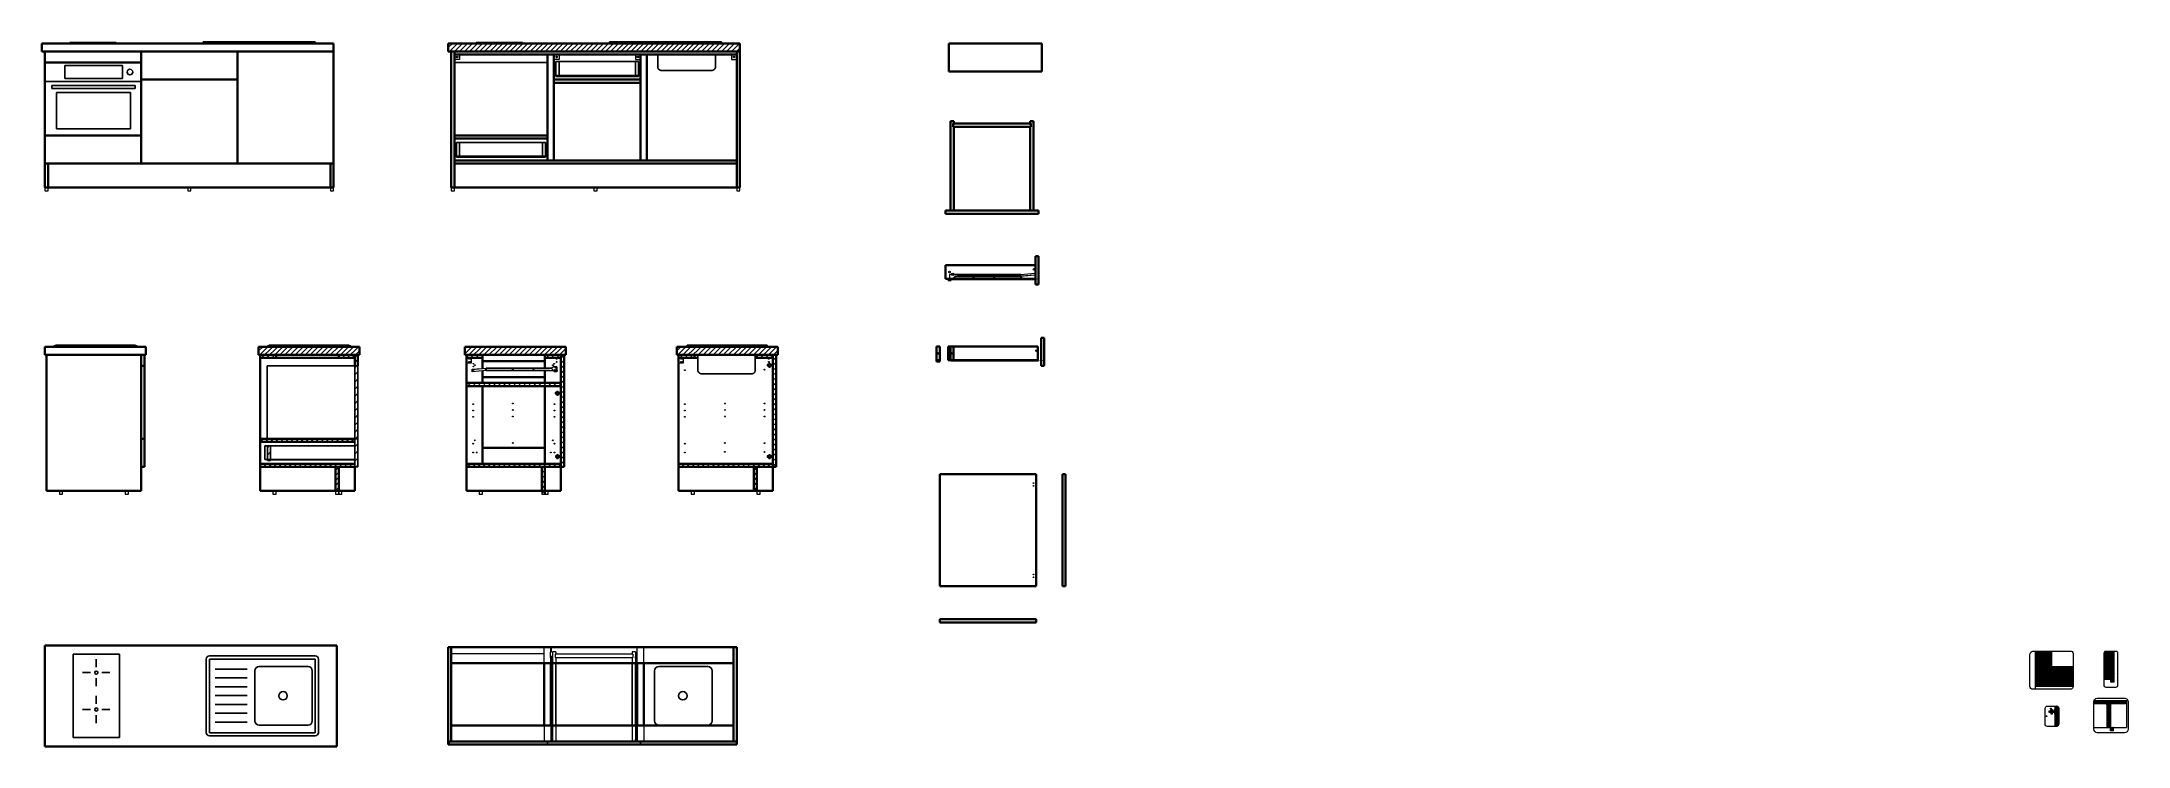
# Model space of a CAD drawing. Header units: millimetres. Extents: x 752 to 3450, y 1167 to 2321.
# Drawn here: x 2149 to 3450, y 1882 to 2321 of the extents above; entities that cross this region are included whole.
import ezdxf

# ---------------------------------------------------------------- set-up
doc = ezdxf.new("R2010")
doc.units = ezdxf.units.MM
for name, color, linetype in [('Campitura', 11, 'Continuous'), ('Campitura dettagli', 20, 'Continuous'), ('Cassetti', 5, 'Continuous'), ('Forno e fornello', 6, 'Continuous'), ('Lavabo', 4, 'Continuous')]:
    doc.layers.add(name, color=color, linetype=linetype)
for name, color, linetype, lineweight in [('Giunzioni', 3, 'Continuous', 18), ('Giunzioni dettagli', 116, 'Continuous', 18), ('Linee e simboli', 1, 'Continuous', 18), ('Parti nascoste', 2, 'Continuous', 9), ('Struttura', 7, 'Continuous', 30), ('Struttura in dettagli', 151, 'Continuous', 18)]:
    doc.layers.add(name, color=color, linetype=linetype, lineweight=lineweight)
pattern_1 = [(45, (-60.952, 1e-05), (-2.245064, 2.245064), [])]
pattern_2 = [(45, (-128.5872, 3e-05), (-1.5715448, 1.5715448), [])]

msp = doc.modelspace()

# ---------------------------------------------------------------- hatches: boundary and pattern name
at = {"layer": 'Campitura'}
h = msp.add_hatch(dxfattribs=at)
h.set_pattern_fill('ANSI31', color=256, scale=0.7)
h.paths.add_polyline_path([(2402.6, 2320.4), (2402.6, 2315.4), (2584.6, 2315.4), (2584.6, 2320.4), (2573.2, 2320.4), (2573.2, 2320.4), (2503.2, 2320.4)])
h = msp.add_hatch(dxfattribs=at)
h.set_pattern_fill('ANSI31', color=256, scale=0.7)
h.set_pattern_definition([(45, (-60.9521, 1e-05), (-1.5715448, 1.5715448), [])])
h.paths.add_polyline_path([(2347.4, 2131.1), (2347.4, 2126.1), (2284.4, 2126.1), (2284.4, 2131.1)])
h.paths.add_polyline_path([(2295.4, 2126.1), (2285.4, 2126.1), (2285.4, 2124.1), (2295.4, 2124.1)])
h.paths.add_polyline_path([(2344.4, 2126.1), (2334.4, 2126.1), (2334.4, 2124.1), (2344.4, 2124.1)])
h.paths.add_polyline_path([(2344.4, 2058.1), (2285.4, 2058.1), (2285.4, 2056.1), (2344.4, 2056.1)])
h.paths.add_polyline_path([(2334.4, 2056.1), (2332.4, 2056.1), (2332.4, 2041.1), (2334.4, 2041.1)])
h = msp.add_hatch(dxfattribs=at)
h.set_pattern_fill('ANSI31', color=256, scale=0.7)
h.paths.add_polyline_path([(2346.4, 2126.1), (2344.4, 2126.1), (2344.4, 2119.2), (2346.4, 2119.2)])
h = msp.add_hatch(dxfattribs=at)
h.set_pattern_fill('ANSI31', color=256, scale=0.7)
h.set_pattern_definition(pattern_2)
h.paths.add_polyline_path([(2476, 2131.1), (2413, 2131.1), (2413, 2126.1), (2476, 2126.1)])
h.paths.add_polyline_path([(2473, 2126.1), (2463, 2126.1), (2463, 2124.1), (2467.7, 2124.1), (2467.7, 2124.1), (2473, 2124.1)])
h.paths.add_polyline_path([(2424, 2126.1), (2414, 2126.1), (2414, 2124.1), (2417.2, 2124.1), (2418.7, 2124.1), (2424, 2124.1)])
h.paths.add_polyline_path([(2475, 2126.1), (2473, 2126.1), (2473, 2124.1), (2473, 2056.1), (2475, 2056.1)])
h.paths.add_polyline_path([(2473, 2108.5), (2414.2, 2108.5), (2414.2, 2106.5), (2473, 2106.5)])
h = msp.add_hatch(dxfattribs=at)
h.set_pattern_fill('ANSI31', color=256, scale=0.7)
h.set_pattern_definition([(45, (130.675, -3e-05), (-1.5715448, 1.5715448), [])])
h.paths.add_polyline_path([(2608.2, 2131.1), (2545.2, 2131.1), (2545.2, 2126.1), (2608.2, 2126.1)])
h.paths.add_polyline_path([(2556.2, 2126.1), (2546.2, 2126.1), (2546.2, 2124.1), (2549.4, 2124.1), (2556.2, 2124.1)])
h.paths.add_polyline_path([(2605.2, 2126.1), (2595.2, 2126.1), (2595.2, 2124.1), (2605.2, 2124.1)])
h.paths.add_polyline_path([(2607.2, 2126.1), (2605.2, 2126.1), (2605.2, 2124.1), (2605.2, 2121.1), (2605.2, 2121.1), (2605.2, 2118.1), (2605.2, 2056.1), (2607.2, 2056.1)])
h.paths.add_polyline_path([(2605.2, 2058.1), (2546.4, 2058.1), (2546.4, 2056.6), (2546.2, 2056.6), (2546.2, 2056.1), (2605.2, 2056.1)])
h.paths.add_polyline_path([(2595.2, 2056.1), (2593.2, 2056.1), (2593.2, 2041.1), (2595.2, 2041.1)])
h = msp.add_hatch(dxfattribs=at)
h.set_pattern_fill('ANSI31', color=256, scale=0.7)
h.paths.add_polyline_path([(2289.7, 2073.7), (2285.4, 2073.7), (2285.4, 2071.7), (2344.4, 2071.7), (2344.4, 2073.7)])
h = msp.add_hatch(dxfattribs=at)
h.set_pattern_fill('ANSI31', color=256, scale=0.7)
h.set_pattern_definition(pattern_2)
h.paths.add_polyline_path([(2468.2, 2058.1), (2473, 2058.1), (2473, 2056.1), (2414, 2056.1), (2414, 2056.6), (2414.2, 2056.6), (2414.2, 2058.1), (2418.7, 2058.1), (2418.7, 2058.1)])
h.paths.add_polyline_path([(2463, 2056.1), (2461, 2056.1), (2461, 2039.1), (2463, 2039.1)])
at = {"layer": 'Campitura dettagli'}
h = msp.add_hatch(dxfattribs=at)
h.set_pattern_fill('ANSI31', color=256, scale=0.1)
h.paths.add_polyline_path([(3402.5, 1941.2), (3392.7, 1941.2), (3392.7, 1921.5), (3394.9, 1921.5), (3394.9, 1922.5), (3395.6, 1922.5), (3395.6, 1921.5), (3399.6, 1921.5), (3399.6, 1922.5), (3399.9, 1922.5), (3399.9, 1921.5), (3402.5, 1921.5), (3402.5, 1923.6), (3401.4, 1923.6), (3401.4, 1924.3), (3402.5, 1924.3), (3402.5, 1928.6), (3401.4, 1928.6), (3401.4, 1929.3), (3402.5, 1929.3)])
h.paths.add_polyline_path([(3397.5, 1936.1, -1), (3398, 1936.1, -1)], flags=16)
h.paths.add_polyline_path([(3396.5, 1933.9, -1), (3397, 1933.9, -1)], flags=16)
h.paths.add_polyline_path([(3399.2, 1928.4, -1), (3398.7, 1928.4, -1)], flags=16)
h.paths.add_polyline_path([(3397, 1928.4, -1), (3396.5, 1928.4, -1)], flags=16)
h.paths.add_polyline_path([(3416.1, 1931.5), (3402.7, 1931.5), (3402.7, 1929.3), (3403.7, 1929.3), (3403.7, 1928.6), (3402.7, 1928.6), (3402.7, 1924.3), (3403.7, 1924.3), (3403.7, 1923.6), (3402.7, 1923.6), (3402.7, 1921.5), (3416.1, 1921.5)])
h.paths.add_polyline_path([(3416.1, 1921.3), (3399.9, 1921.3), (3399.9, 1920), (3400, 1920), (3400, 1919.3), (3416.1, 1919.3)])
h.paths.add_polyline_path([(3399.6, 1921.3), (3397.3, 1921.3), (3395.6, 1921.3), (3395.6, 1920.3), (3394.9, 1920.3), (3394.9, 1921.3), (3392.7, 1921.3), (3392.7, 1920), (3392.7, 1919.8), (3392.5, 1919.8), (3392.5, 1919.3), (3399.5, 1919.3), (3399.5, 1919.3), (3399.6, 1919.3), (3399.6, 1920), (3399.6, 1920)])
h = msp.add_hatch(dxfattribs=at)
h.set_pattern_fill('ANSI31', color=256, scale=0.1)
h.paths.add_polyline_path([(3441.6, 1940.8), (3435.9, 1940.8, 0.183472), (3435.4, 1939.9), (3435.4, 1938.8), (3441.6, 1938.8)])
h.paths.add_polyline_path([(3439.4, 1938.7), (3435.4, 1938.7), (3435.4, 1923.7), (3439.4, 1923.7), (3439.4, 1926.6), (3438.3, 1926.6), (3438.3, 1927.3), (3439.4, 1927.3), (3439.4, 1935.1), (3438.3, 1935.1), (3438.3, 1935.8), (3439.4, 1935.8)])
h.paths.add_polyline_path([(3441.6, 1938.7), (3439.6, 1938.7), (3439.6, 1935.8), (3440.6, 1935.8), (3440.6, 1935.1), (3439.6, 1935.1), (3439.6, 1927.3), (3440.6, 1927.3), (3440.6, 1926.6), (3439.6, 1926.6), (3439.6, 1923.7), (3439.9, 1923.7), (3439.9, 1924.4), (3440, 1924.4), (3440, 1926.2), (3441.2, 1926.2), (3441.2, 1924.4), (3441.3, 1924.4), (3441.3, 1923.7), (3441.6, 1923.7)])
h = msp.add_hatch(dxfattribs=at)
h.set_pattern_fill('ANSI31', color=256, scale=0.1)
h.paths.add_polyline_path([(3406.7, 1906.4, 0.194831), (3405.8, 1906.8), (3404.7, 1906.8), (3404.7, 1904.8), (3404.7, 1904.8), (3404.7, 1901.9), (3404.7, 1894.2), (3405.8, 1894.2, 0.194831), (3406.7, 1894.6)])
h = msp.add_hatch(dxfattribs=at)
h.set_pattern_fill('ANSI31', color=256, scale=0.1)
h.paths.add_polyline_path([(3449.3, 1910.4), (3429.2, 1910.4, 0.097724), (3428.9, 1909.4), (3428.9, 1908.4), (3436.7, 1908.4), (3436.7, 1908.9, -0.124485), (3436.8, 1908.9), (3436.8, 1908.4), (3449.3, 1908.4)])
h.paths.add_polyline_path([(3439.3, 1908.4), (3437.3, 1908.4), (3437.3, 1907.9), (3437.9, 1907.9, -0.124485), (3437.9, 1907.8), (3437.3, 1907.8), (3437.3, 1893.4), (3439.3, 1893.4)])
at = {"layer": 'Cassetti'}
h = msp.add_hatch(dxfattribs=at)
h.set_pattern_fill('ANSI31', color=256)
h.set_pattern_definition(pattern_1)
h.paths.add_polyline_path([(2291.9, 2069.3), (2289.9, 2069.3), (2289.9, 2060.7), (2289.9, 2060), (2291.9, 2060), (2291.9, 2060.5), (2290.2, 2060.5), (2290.2, 2060.7), (2291.9, 2060.7)])
h.paths.add_polyline_path([(2346.4, 2073.7), (2344.4, 2073.7), (2344.4, 2060.7), (2344.9, 2060.7), (2344.9, 2060.5), (2344.4, 2060.5), (2344.4, 2056.1), (2346.4, 2056.1)])
at = {"layer": 'Forno e fornello'}
h = msp.add_hatch(dxfattribs=at)
h.set_pattern_fill('ANSI31', color=256)
h.set_pattern_definition(pattern_1)
h.paths.add_polyline_path([(2344.4, 2073.7), (2346.4, 2073.7), (2346.4, 2119.2), (2344.4, 2119.2)])

# ---------------------------------------------------------------- linework, layer by layer
at = {"layer": 'Cassetti'}
for p, q in [((2469.8, 2309), (2469.8, 2299.7)), ((2471.8, 2309), (2469.8, 2309)), ((2471.8, 2309), (2471.8, 2300.4)), ((2471.8, 2309), (2519.4, 2309)), ((2519.4, 2309), (2519.4, 2300.4)), ((2521.4, 2309), (2519.4, 2309)), ((2521.4, 2309), (2521.4, 2300.2)), ((2469.8, 2300.4), (2521.4, 2300.4)), ((2521.4, 2300.2), (2469.8, 2300.2)), ((2521.4, 2299.7), (2469.8, 2299.7)), ((2521.4, 2300.2), (2521.4, 2299.7)), ((2409.8, 2258.6), (2407.8, 2258.6)), ((2407.8, 2258.6), (2407.8, 2249.3)), ((2409.8, 2258.6), (2409.8, 2250)), ((2409.8, 2258.6), (2461.4, 2258.6)), ((2461.4, 2258.6), (2461.4, 2250)), ((2463.4, 2258.6), (2461.4, 2258.6)), ((2463.4, 2258.6), (2463.4, 2249.8)), ((2407.8, 2250), (2463.4, 2250)), ((2463.4, 2249.8), (2407.8, 2249.8)), ((2463.4, 2249.3), (2407.8, 2249.3)), ((2463.4, 2249.8), (2463.4, 2249.3)), ((2344.4, 2069.3), (2288.4, 2069.3)), ((2288.4, 2069.3), (2288.4, 2060.7)), ((2289.9, 2060.7), (2289.9, 2069.3)), ((2291.9, 2060.7), (2291.9, 2069.3)), ((2344.4, 2073.7), (2346.4, 2073.7)), ((2344.4, 2060.7), (2344.4, 2073.7)), ((2346.4, 2056.1), (2346.4, 2073.7)), ((2288.4, 2060.7), (2289.9, 2060.7)), ((2289.9, 2060), (2289.9, 2060.7)), ((2289.9, 2060), (2291.9, 2060)), ((2290.2, 2060.5), (2290.2, 2060.7)), ((2290.2, 2060.7), (2344.9, 2060.7)), ((2290.2, 2060.5), (2344.9, 2060.5)), ((2291.9, 2060), (2291.9, 2060.5)), ((2344.4, 2056.1), (2344.4, 2060.5)), ((2344.4, 2056.1), (2346.4, 2056.1)), ((2344.9, 2060.5), (2344.9, 2060.7)), ((2467.8, 1933.7), (2467.8, 1894.8)), ((2469.8, 1933.7), (2469.8, 1894.8)), ((2517.4, 1933.7), (2517.4, 1894.8)), ((2519.4, 1933.7), (2519.4, 1894.8)), ((2464.6, 1884.8), (2464.6, 1882.8)), ((2522.6, 1884.8), (2522.6, 1882.8))]:
    msp.add_line(p, q, dxfattribs=at)
at = {"layer": 'Forno e fornello'}
for p, q in [((2195.7, 2320.9), (2166.7, 2320.9)), ((2166.7, 2320.9), (2166.7, 2320.4)), ((2166.7, 2320.4), (2195.7, 2320.4)), ((2195.7, 2320.4), (2195.7, 2320.9)), ((2449.1, 2320.9), (2420.1, 2320.9)), ((2420.1, 2320.9), (2420.1, 2320.4)), ((2420.1, 2320.4), (2449.1, 2320.4)), ((2449.1, 2320.4), (2449.1, 2320.9)), ((2163.5, 2298.5), (2163.5, 2306.5)), ((2163.5, 2306.5), (2199.5, 2306.5)), ((2199.5, 2306.5), (2199.5, 2298.5)), ((2464.6, 2308.5), (2406.6, 2308.5)), ((2151.8, 2296.5), (2211.2, 2296.5)), ((2155.5, 2292.2), (2155.5, 2294.2)), ((2155.5, 2294.2), (2207.5, 2294.2)), ((2155.5, 2292.2), (2207.5, 2292.2)), ((2199.5, 2298.5), (2163.5, 2298.5)), ((2207.5, 2292.2), (2207.5, 2294.2)), ((2158.5, 2289.8), (2204.5, 2289.8)), ((2158.5, 2267), (2204.5, 2267)), ((2464.6, 2263), (2406.6, 2263)), ((2464.6, 2263), (2406.6, 2263)), ((2156.7, 2131.1), (2156.7, 2131.6)), ((2156.7, 2131.6), (2208.7, 2131.6)), ((2156.7, 2131.1), (2208.7, 2131.1)), ((2208.7, 2131.1), (2208.7, 2131.6)), ((2289.9, 2131.1), (2289.9, 2131.6)), ((2289.9, 2131.6), (2341.9, 2131.6)), ((2289.9, 2131.1), (2341.9, 2131.1)), ((2341.9, 2131.1), (2341.9, 2131.6)), ((2346.4, 2119.2), (2289.7, 2119.2)), ((2289.7, 2119.2), (2289.7, 2073.7)), ((2344.4, 2119.2), (2344.4, 2073.7)), ((2346.4, 2073.7), (2346.4, 2119.2)), ((2289.7, 2073.7), (2346.4, 2073.7)), ((2168.7, 1939.2), (2197.7, 1939.2)), ((2168.7, 1887.2), (2168.7, 1939.2)), ((2197.7, 1939.2), (2197.7, 1887.2)), ((2179.7, 1927.7), (2174.7, 1927.7)), ((2183.2, 1936.2), (2183.2, 1931.2)), ((2186.7, 1927.7), (2191.7, 1927.7)), ((2404.6, 1933.7), (2404.6, 1894.8)), ((2462.6, 1894.8), (2462.6, 1933.7)), ((2183.2, 1924.2), (2183.2, 1919.2)), ((2183.2, 1913.2), (2183.2, 1908.2)), ((2179.7, 1904.7), (2174.7, 1904.7)), ((2183.2, 1901.2), (2183.2, 1896.2)), ((2186.7, 1904.7), (2191.7, 1904.7)), ((2197.7, 1887.2), (2168.7, 1887.2)), ((2403.2, 1884.8), (2403.2, 1882.8)), ((2464.6, 1884.8), (2464.6, 1882.8))]:
    msp.add_line(p, q, dxfattribs=at)
at = {"layer": 'Forno e fornello', "ltscale": 0.003}
for points in [[(2158.5, 2267), (2158.5, 2289.8)], [(2204.5, 2289.8), (2204.5, 2267)]]:
    msp.add_lwpolyline(points, dxfattribs=at)
at = {"layer": 'Forno e fornello'}
for centre, radius in [((2204.2, 2302.5), 1.73), ((2183.2, 1927.7), 1), ((2183.2, 1904.7), 1)]:
    msp.add_circle(centre, radius, dxfattribs=at)
at = {"layer": 'Giunzioni'}
for p, q in [((2406.6, 2313.4), (2406.6, 2310.4)), ((2406.6, 2313.4), (2409.8, 2313.4)), ((2409.8, 2310.4), (2406.6, 2310.4)), ((2406.8, 2310.4), (2406.8, 2313.4)), ((2406.8, 2310.4), (2406.8, 2313.4)), ((2409.8, 2313.4), (2409.8, 2310.4)), ((2468.6, 2313.4), (2468.6, 2310.4)), ((2468.6, 2313.4), (2471.8, 2313.4)), ((2471.8, 2310.4), (2468.6, 2310.4)), ((2468.6, 2306.8), (2468.6, 2303.8)), ((2468.6, 2306.8), (2468.8, 2306.8)), ((2468.8, 2303.8), (2468.6, 2303.8)), ((2468.8, 2310.4), (2468.8, 2313.4)), ((2468.8, 2310.4), (2468.8, 2313.4)), ((2468.8, 2306.8), (2468.8, 2303.8)), ((2469.8, 2305.3), (2468.8, 2305.3)), ((2468.8, 2303.8), (2469.8, 2303.8)), ((2469.6, 2306.8), (2469.8, 2306.8)), ((2469.6, 2306.8), (2469.6, 2305.3)), ((2469.8, 2306.8), (2469.8, 2303.8)), ((2469.8, 2303.8), (2469.8, 2305.3)), ((2471.8, 2313.4), (2471.8, 2310.4)), ((2522.6, 2313.4), (2519.4, 2313.4)), ((2519.4, 2313.4), (2519.4, 2310.4)), ((2519.4, 2310.4), (2522.6, 2310.4)), ((2521.6, 2306.8), (2521.4, 2306.8)), ((2521.4, 2306.8), (2521.4, 2303.8)), ((2521.4, 2303.8), (2521.4, 2305.3)), ((2521.4, 2305.3), (2522.4, 2305.3)), ((2522.4, 2303.8), (2521.4, 2303.8)), ((2521.6, 2306.8), (2521.6, 2305.3)), ((2522.4, 2310.4), (2522.4, 2313.4)), ((2522.4, 2310.4), (2522.4, 2313.4)), ((2522.6, 2306.8), (2522.4, 2306.8)), ((2522.4, 2306.8), (2522.4, 2303.8)), ((2522.4, 2303.8), (2522.6, 2303.8)), ((2522.6, 2313.4), (2522.6, 2310.4)), ((2522.6, 2303.8), (2522.6, 2306.8)), ((2582.6, 2313.4), (2579.4, 2313.4)), ((2579.4, 2313.4), (2579.4, 2310.4)), ((2579.4, 2310.4), (2582.6, 2310.4)), ((2582.4, 2310.4), (2582.4, 2313.4)), ((2582.4, 2310.4), (2582.4, 2313.4)), ((2582.6, 2313.4), (2582.6, 2310.4)), ((2406.6, 2256.4), (2406.6, 2253.4)), ((2406.6, 2256.4), (2406.8, 2256.4)), ((2406.6, 2253.4), (2407.8, 2253.4)), ((2406.8, 2256.4), (2406.8, 2253.4)), ((2407.6, 2255.1), (2406.8, 2255.1)), ((2407.8, 2254.9), (2406.8, 2254.9)), ((2407.6, 2256.4), (2407.8, 2256.4)), ((2407.6, 2256.4), (2407.6, 2255.1)), ((2407.8, 2256.4), (2407.8, 2253.4)), ((2463.6, 2256.4), (2463.4, 2256.4)), ((2463.4, 2256.4), (2463.4, 2253.4)), ((2463.4, 2253.4), (2463.4, 2254.9)), ((2463.4, 2254.9), (2464.4, 2254.9)), ((2464.4, 2253.4), (2463.4, 2253.4)), ((2463.6, 2256.4), (2463.6, 2255.1)), ((2463.6, 2255.1), (2464.4, 2255.1)), ((2464.6, 2256.4), (2464.4, 2256.4)), ((2464.4, 2256.4), (2464.4, 2253.4)), ((2464.4, 2253.4), (2464.6, 2253.4)), ((2464.6, 2253.4), (2464.6, 2256.4)), ((2151.2, 2230.4), (2151.2, 2228.4)), ((2151.2, 2228.4), (2153.2, 2228.4)), ((2153.2, 2228.4), (2153.2, 2230.4)), ((2240.2, 2230.4), (2240.2, 2228.4)), ((2240.2, 2228.4), (2242.2, 2228.4)), ((2242.2, 2228.4), (2242.2, 2230.4)), ((2329.2, 2230.4), (2329.2, 2228.4)), ((2329.2, 2228.4), (2331.2, 2228.4)), ((2331.2, 2228.4), (2331.2, 2230.4)), ((2404.6, 2230.4), (2404.6, 2228.4)), ((2404.6, 2228.4), (2406.6, 2228.4)), ((2406.6, 2228.4), (2406.6, 2230.4)), ((2493.6, 2230.4), (2493.6, 2228.4)), ((2493.6, 2228.4), (2495.6, 2228.4)), ((2495.6, 2228.4), (2495.6, 2230.4)), ((2582.6, 2230.4), (2582.6, 2228.4)), ((2582.6, 2228.4), (2584.6, 2228.4)), ((2584.6, 2228.4), (2584.6, 2230.4)), ((2715.3, 2176.2), (2715.3, 2173.4)), ((2716.6, 2176.2), (2715.3, 2176.2)), ((2759.8, 2176.2), (2718.1, 2176.2)), ((2718.8, 2175), (2718.8, 2175.3)), ((2718.8, 2175.3), (2720.4, 2175.3)), ((2718.8, 2175), (2759.8, 2175)), ((2759.8, 2175.3), (2720.4, 2175.3)), ((2759.8, 2176.2), (2768.5, 2176.9)), ((2759.8, 2175.3), (2768.5, 2176)), ((2768.5, 2175.7), (2759.8, 2175)), ((2768.5, 2176.9), (2768.5, 2173.4)), ((2414, 2124.1), (2414, 2121.1)), ((2414, 2124.1), (2417.2, 2124.1)), ((2414, 2121.1), (2417.2, 2121.1)), ((2414.2, 2121.1), (2414.2, 2124.1)), ((2417.2, 2121.1), (2417.2, 2124.1)), ((2473, 2121.1), (2473, 2121.1)), ((2546.2, 2124.1), (2546.2, 2121.1)), ((2546.2, 2124.1), (2549.4, 2124.1)), ((2546.2, 2121.1), (2549.4, 2121.1)), ((2546.4, 2121.1), (2546.4, 2124.1)), ((2549.4, 2121.1), (2549.4, 2124.1)), ((2605.2, 2121.1), (2604.9, 2121.1)), ((2604.9, 2121.1), (2604.9, 2118.1)), ((2605.2, 2121.1), (2605.2, 2118.1)), ((2605.2, 2121.1), (2605.2, 2121.1)), ((2414.2, 2056.6), (2414.2, 2108.5)), ((2417.7, 2117), (2426.3, 2117.7)), ((2426.3, 2117.4), (2417.7, 2116.7)), ((2417.7, 2115.5), (2417.7, 2117)), ((2417.7, 2115.5), (2417.7, 2117)), ((2426.3, 2116.3), (2417.7, 2115.5)), ((2467.3, 2117.7), (2426.3, 2117.7)), ((2426.3, 2117.4), (2465.8, 2117.4)), ((2426.3, 2116.3), (2468, 2116.3)), ((2467.3, 2117.4), (2465.8, 2117.4)), ((2468.3, 2118.5), (2467.3, 2117.7)), ((2467.3, 2117.7), (2467.3, 2117.4)), ((2469, 2115.5), (2468, 2116.3)), ((2470.5, 2118.5), (2468.3, 2118.5)), ((2470.5, 2115.5), (2469, 2115.5)), ((2470.5, 2118.5), (2470.5, 2115.5)), ((2546.2, 2108.5), (2546.4, 2108.5)), ((2546.4, 2056.6), (2546.4, 2108.5)), ((2604.9, 2120.1), (2601.7, 2120.1)), ((2601.7, 2120.1), (2601.7, 2119.1)), ((2601.7, 2119.1), (2604.9, 2119.1)), ((2602.6, 2120.9), (2602.6, 2120.1)), ((2602.6, 2120.9), (2602.6, 2120.9)), ((2602.6, 2120.9), (2603.4, 2120.9)), ((2602.6, 2118.3), (2602.6, 2119.1)), ((2602.6, 2118.3), (2603.4, 2118.3)), ((2603.4, 2120.1), (2603.4, 2120.9)), ((2603.4, 2119.1), (2603.4, 2118.3)), ((2605.2, 2118.1), (2604.9, 2118.1)), ((2472.6, 2102.6), (2469.4, 2102.6)), ((2469.4, 2102.6), (2469.4, 2101.6)), ((2469.4, 2101.6), (2472.6, 2101.6)), ((2470.4, 2103.4), (2470.4, 2102.6)), ((2470.4, 2103.4), (2470.4, 2103.4)), ((2470.4, 2103.4), (2471.2, 2103.4)), ((2470.4, 2100.8), (2470.4, 2101.6)), ((2470.4, 2100.8), (2471.2, 2100.8)), ((2471.2, 2102.6), (2471.2, 2103.4)), ((2471.2, 2101.6), (2471.2, 2100.8)), ((2472.9, 2103.6), (2472.6, 2103.6)), ((2472.6, 2103.6), (2472.6, 2100.6)), ((2473, 2100.6), (2472.6, 2100.6)), ((2472.9, 2103.6), (2473, 2100.6)), ((2331.4, 2056), (2331.4, 2056.1)), ((2414.2, 2056.6), (2414, 2056.6)), ((2460, 2056), (2460, 2056.1)), ((2472.7, 2063.1), (2469.5, 2063.1)), ((2469.5, 2063.1), (2469.5, 2062.1)), ((2469.5, 2062.1), (2472.7, 2062.1)), ((2470.4, 2063.9), (2470.4, 2063.1)), ((2470.4, 2063.9), (2470.4, 2063.9)), ((2470.4, 2063.9), (2471.2, 2063.9)), ((2470.4, 2061.3), (2470.4, 2062.1)), ((2470.4, 2061.3), (2471.2, 2061.3)), ((2471.2, 2063.1), (2471.2, 2063.9)), ((2471.2, 2062.1), (2471.2, 2061.3)), ((2473, 2064.1), (2472.7, 2064.1)), ((2472.7, 2064.1), (2472.7, 2061.1)), ((2473, 2061.1), (2472.7, 2061.1)), ((2473, 2064.1), (2473, 2061.1)), ((2546.4, 2056.6), (2546.2, 2056.6)), ((2604.9, 2063.1), (2601.7, 2063.1)), ((2601.7, 2063.1), (2601.7, 2062.1)), ((2601.7, 2062.1), (2604.9, 2062.1)), ((2602.6, 2063.9), (2602.6, 2063.1)), ((2602.6, 2063.9), (2602.6, 2063.9)), ((2602.6, 2063.9), (2603.4, 2063.9)), ((2602.6, 2061.3), (2602.6, 2062.1)), ((2602.6, 2061.3), (2603.4, 2061.3)), ((2603.4, 2063.1), (2603.4, 2063.9)), ((2603.4, 2062.1), (2603.4, 2061.3)), ((2605.2, 2064.1), (2604.9, 2064.1)), ((2604.9, 2064.1), (2604.9, 2061.1)), ((2605.2, 2061.1), (2604.9, 2061.1)), ((2605.2, 2064.1), (2605.2, 2061.1)), ((2332.2, 2056), (2331.4, 2056)), ((2332.2, 2055.1), (2332.2, 2056)), ((2332.4, 2055.1), (2332.2, 2055.1)), ((2460.8, 2056), (2460, 2056)), ((2460.8, 2055.1), (2460.8, 2056)), ((2461, 2055.1), (2460.8, 2055.1)), ((2160.2, 2041.1), (2160.2, 2039.1)), ((2160.2, 2039.1), (2162.2, 2039.1)), ((2162.2, 2039.1), (2162.2, 2041.1)), ((2201.2, 2041.1), (2201.2, 2039.1)), ((2201.2, 2039.1), (2203.2, 2039.1)), ((2203.2, 2039.1), (2203.2, 2041.1)), ((2293.4, 2041.1), (2293.4, 2039.1)), ((2293.4, 2039.1), (2295.4, 2039.1)), ((2295.4, 2039.1), (2295.4, 2041.1)), ((2332.4, 2041.1), (2332.4, 2039.1)), ((2332.4, 2039.1), (2334.4, 2039.1)), ((2334.4, 2041.1), (2334.4, 2039.1)), ((2334.4, 2039.1), (2334.4, 2041.1)), ((2334.4, 2039.1), (2336.4, 2039.1)), ((2336.4, 2039.1), (2336.4, 2041.1)), ((2422, 2041.1), (2422, 2039.1)), ((2422, 2039.1), (2424, 2039.1)), ((2424, 2039.1), (2424, 2041.1)), ((2461, 2041.1), (2461, 2039.1)), ((2461, 2039.1), (2463, 2039.1)), ((2463, 2039.1), (2463, 2041.1)), ((2463, 2039.1), (2465, 2039.1)), ((2465, 2039.1), (2465, 2041.1)), ((2554.2, 2041.1), (2554.2, 2039.1)), ((2554.2, 2039.1), (2556.2, 2039.1)), ((2556.2, 2039.1), (2556.2, 2041.1)), ((2595.2, 2041.1), (2595.2, 2039.1)), ((2595.2, 2039.1), (2597.2, 2039.1)), ((2597.2, 2039.1), (2597.2, 2041.1)), ((2466.6, 1894.8), (2466.6, 1933.7)), ((2466.8, 1894.8), (2466.8, 1933.7)), ((2467.6, 1894.8), (2467.6, 1933.7)), ((2519.6, 1933.7), (2519.6, 1894.8)), ((2520.4, 1894.8), (2520.3, 1933.7)), ((2520.6, 1894.8), (2520.6, 1933.7)), ((3404.7, 1904.8), (3404.7, 1904.8)), ((3439.7, 1893.4), (3439.3, 1893.4)), ((3439.7, 1893.4), (3440.9, 1893.4)), ((3441.3, 1893.4), (3440.9, 1893.4))]:
    msp.add_line(p, q, dxfattribs=at)
for centre, radius in [((2408.3, 2311.9), 0.5), ((2470.3, 2311.9), 0.5), ((2520.9, 2311.9), 0.5), ((2580.9, 2311.9), 0.5), ((2715.3, 2177.7), 0.5), ((2717.3, 2176.2), 0.75), ((2717.3, 2176.2), 0.321), ((2717.3, 2176.2), 0.0933), ((2718.4, 2174.4), 0.248), ((2730.3, 2174.4), 0.248), ((2743.1, 2174.4), 0.248), ((2760, 2174.4), 0.248), ((2768, 2179.4), 0.5), ((2415.8, 2123.6), 0.25), ((2415.8, 2121.6), 0.25), ((2416.6, 2123.6), 0.25), ((2416.6, 2121.6), 0.25), ((2470.3, 2123.6), 0.25), ((2470.3, 2121.6), 0.25), ((2548, 2123.6), 0.25), ((2548, 2121.6), 0.25), ((2548.8, 2123.6), 0.25), ((2548.8, 2121.6), 0.25), ((2602.6, 2123.6), 0.25), ((2602.6, 2121.6), 0.25), ((2708.3, 2126.9), 0.5), ((2716.9, 2126.9), 0.5), ((2769.5, 2128.6), 0.5), ((2418.2, 2116.4), 0.248), ((2418.4, 2120.5), 0.2), ((2418.4, 2118.7), 0.2), ((2419.3, 2119.6), 0.2), ((2426.1, 2116.8), 0.248), ((2443, 2116.9), 0.248), ((2455.8, 2116.8), 0.248), ((2467.8, 2116.8), 0.248), ((2467.9, 2119.6), 0.2), ((2468.8, 2120.5), 0.2), ((2468.8, 2118.7), 0.2), ((2469.8, 2116.3), 0.75), ((2469.6, 2118), 0.248), ((2469.8, 2116.3), 0.321), ((2469.8, 2116.3), 0.0933), ((2550.2, 2116.4), 0.248), ((2600, 2116.8), 0.248), ((2602.1, 2119.6), 0.2), ((2603, 2120.5), 0.2), ((2603, 2118.7), 0.2), ((2603.7, 2119.6), 0.2), ((2418.2, 2095.3), 0.248), ((2443, 2095.6), 0.248), ((2469, 2095.3), 0.248), ((2469.8, 2102.1), 0.2), ((2470.8, 2103), 0.2), ((2470.8, 2101.2), 0.2), ((2471.5, 2102.1), 0.2), ((2550.2, 2095.3), 0.248), ((2575.3, 2095.6), 0.248), ((2600, 2095.6), 0.248), ((2418.2, 2091.3), 0.248), ((2418.2, 2087.3), 0.248), ((2443, 2091.6), 0.248), ((2443, 2087.6), 0.248), ((2469, 2091.3), 0.248), ((2469, 2087.3), 0.248), ((2550.2, 2091.3), 0.248), ((2550.2, 2087.3), 0.248), ((2575.3, 2091.6), 0.248), ((2575.3, 2087.6), 0.248), ((2600, 2091.6), 0.248), ((2600, 2087.6), 0.248), ((2418.2, 2070.6), 0.248), ((2419.2, 2072.7), 0.25), ((2443, 2071), 0.248), ((2468, 2072.7), 0.25), ((2469, 2070.6), 0.248), ((2550.2, 2070.6), 0.248), ((2575.2, 2071), 0.248), ((2600, 2070.9), 0.248), ((2418.2, 2065.1), 0.248), ((2420.4, 2065.1), 0.248), ((2466.7, 2065.1), 0.248), ((2469, 2065.1), 0.248), ((2469.9, 2062.6), 0.2), ((2470.8, 2063.5), 0.2), ((2470.8, 2061.7), 0.2), ((2471.5, 2062.6), 0.2), ((2550.2, 2065.1), 0.248), ((2575.2, 2065.5), 0.248), ((2600, 2065.4), 0.248), ((2602.1, 2062.6), 0.2), ((2603, 2063.5), 0.2), ((2603, 2061.7), 0.2), ((2603.7, 2062.6), 0.2), ((2767.7, 2046), 0.2), ((2767.7, 2044.2), 0.2), ((2767.7, 1989), 0.2), ((2767.7, 1987.2), 0.2)]:
    msp.add_circle(centre, radius, dxfattribs=at)
at = {"layer": 'Giunzioni dettagli'}
for p, q in [((3401.5, 1928.8), (3401.5, 1929.1)), ((3401.6, 1929.2), (3403.4, 1929.2)), ((3401.6, 1929.2), (3401.6, 1928.7)), ((3401.6, 1929.1), (3403.4, 1929.1)), ((3401.6, 1929), (3403.4, 1929)), ((3401.6, 1928.9), (3403.4, 1928.9)), ((3401.6, 1928.8), (3403.4, 1928.8)), ((3401.6, 1928.7), (3403.4, 1928.7)), ((3403.4, 1929.2), (3403.4, 1928.7)), ((3403.5, 1928.8), (3403.5, 1929.1)), ((3438.4, 1935.3), (3438.4, 1935.6)), ((3438.4, 1926.8), (3438.4, 1927.1)), ((3438.5, 1935.7), (3440.3, 1935.7)), ((3438.5, 1935.7), (3438.5, 1935.2)), ((3438.5, 1935.6), (3440.3, 1935.6)), ((3438.5, 1935.5), (3440.3, 1935.5)), ((3438.5, 1935.4), (3440.3, 1935.4)), ((3438.5, 1935.3), (3440.3, 1935.3)), ((3438.5, 1935.2), (3440.3, 1935.2)), ((3438.5, 1927.2), (3440.3, 1927.2)), ((3438.5, 1927.2), (3438.5, 1926.7)), ((3438.5, 1927.1), (3440.3, 1927.1)), ((3438.5, 1927), (3440.3, 1927)), ((3438.5, 1926.9), (3440.3, 1926.9)), ((3438.5, 1926.8), (3440.3, 1926.8)), ((3438.5, 1926.7), (3440.3, 1926.7)), ((3440.6, 1926.1), (3440.1, 1925.9)), ((3440.1, 1925.8), (3441.1, 1926)), ((3441, 1926.1), (3440.2, 1926.1)), ((3440.2, 1926.1), (3440.2, 1924.3)), ((3440.3, 1935.7), (3440.3, 1935.2)), ((3440.3, 1927.2), (3440.3, 1926.7)), ((3440.4, 1935.3), (3440.4, 1935.6)), ((3440.4, 1926.8), (3440.4, 1927.1)), ((3441, 1924.3), (3441, 1926.1)), ((3392.7, 1920), (3392.5, 1920)), ((3395, 1920.5), (3395, 1922.3)), ((3395, 1922.3), (3395.5, 1922.3)), ((3395, 1920.5), (3395.5, 1920.5)), ((3395.4, 1922.4), (3395.1, 1922.4)), ((3395.1, 1920.5), (3395.1, 1922.3)), ((3395.4, 1920.4), (3395.1, 1920.4)), ((3395.2, 1920.5), (3395.2, 1922.3)), ((3395.3, 1920.5), (3395.3, 1922.3)), ((3395.4, 1920.5), (3395.4, 1922.3)), ((3395.5, 1920.5), (3395.5, 1922.3)), ((3399.5, 1919.3), (3400, 1919.3)), ((3399.5, 1919.3), (3399.5, 1919.2)), ((3400, 1919.2), (3399.5, 1919.2)), ((3399.9, 1922.4), (3399.6, 1922.3)), ((3399.9, 1922.2), (3399.6, 1922.1)), ((3399.9, 1922), (3399.6, 1921.9)), ((3399.9, 1921.8), (3399.6, 1921.7)), ((3399.9, 1921.5), (3399.6, 1921.4)), ((3399.9, 1921.3), (3399.6, 1921.2)), ((3399.9, 1921.1), (3399.6, 1921)), ((3399.9, 1920.9), (3399.6, 1920.8)), ((3399.9, 1920.7), (3399.6, 1920.6)), ((3399.9, 1920.5), (3399.6, 1920.4)), ((3399.9, 1920.2), (3399.6, 1920.1)), ((3399.9, 1920), (3399.6, 1919.9)), ((3399.6, 1919.9), (3399.6, 1919.3)), ((3399.9, 1919.9), (3399.6, 1919.9)), ((3399.6, 1919.9), (3399.6, 1919.3)), ((3399.7, 1920), (3399.7, 1922.4)), ((3399.9, 1922.4), (3399.9, 1920)), ((3399.9, 1919.9), (3399.9, 1919.3)), ((3399.9, 1919.3), (3399.9, 1919.9)), ((3400, 1919.3), (3400, 1919.2)), ((3401.5, 1923.8), (3401.5, 1924.1)), ((3401.6, 1924.2), (3403.4, 1924.2)), ((3401.6, 1924.2), (3401.6, 1923.7)), ((3401.6, 1924.1), (3403.4, 1924.1)), ((3401.6, 1924), (3403.4, 1924)), ((3401.6, 1923.9), (3403.4, 1923.9)), ((3401.6, 1923.8), (3403.4, 1923.8)), ((3401.6, 1923.7), (3403.4, 1923.7)), ((3403.4, 1924.2), (3403.4, 1923.7)), ((3403.5, 1923.8), (3403.5, 1924.1)), ((3439.6, 1921.7), (3439.6, 1923.7)), ((3440, 1923.7), (3439.6, 1923.7)), ((3439.6, 1923.5), (3441.6, 1923.5)), ((3439.6, 1923.5), (3441.6, 1923.5)), ((3441.6, 1921.7), (3439.6, 1921.7)), ((3439.7, 1921.7), (3439.7, 1923.5)), ((3439.8, 1921.7), (3439.8, 1923.5)), ((3439.9, 1921.7), (3439.9, 1923.5)), ((3440, 1923.7), (3440, 1924.3)), ((3440, 1924.3), (3441.2, 1924.3)), ((3440, 1924), (3441.2, 1924)), ((3440, 1923.7), (3441.2, 1923.7)), ((3440, 1921.7), (3440, 1923.5)), ((3440.1, 1925.6), (3441.1, 1925.8)), ((3440.1, 1925.4), (3441.1, 1925.6)), ((3440.1, 1925.2), (3441.1, 1925.4)), ((3441.1, 1925.2), (3440.1, 1925)), ((3440.1, 1924.8), (3441.1, 1925)), ((3440.1, 1924.6), (3441.1, 1924.9)), ((3440.1, 1924.4), (3441.1, 1924.7)), ((3440.1, 1921.7), (3440.1, 1923.5)), ((3440.2, 1924.3), (3441.1, 1924.5)), ((3440.2, 1921.7), (3440.2, 1923.5)), ((3440.3, 1921.7), (3440.3, 1923.5)), ((3440.4, 1921.7), (3440.4, 1923.5)), ((3440.5, 1921.7), (3440.5, 1923.5)), ((3440.6, 1921.7), (3440.6, 1923.5)), ((3440.7, 1921.7), (3440.7, 1923.5)), ((3440.8, 1921.7), (3440.8, 1923.5)), ((3440.9, 1921.7), (3440.9, 1923.5)), ((3441, 1924.3), (3441.1, 1924.3)), ((3441, 1921.7), (3441, 1923.5)), ((3441.1, 1921.7), (3441.1, 1923.5)), ((3441.2, 1924.3), (3441.2, 1923.7)), ((3441.6, 1923.7), (3441.2, 1923.7)), ((3441.2, 1921.7), (3441.2, 1923.5)), ((3441.3, 1921.7), (3441.3, 1923.5)), ((3441.4, 1921.7), (3441.4, 1923.5)), ((3441.5, 1921.7), (3441.5, 1923.5)), ((3441.6, 1921.7), (3441.6, 1923.7)), ((3401.2, 1902.8), (3401.2, 1903.9)), ((3401.2, 1903.9), (3402.1, 1903.9)), ((3401.2, 1903.8), (3404.4, 1903.8)), ((3404.4, 1903.7), (3401.2, 1903.7)), ((3404.4, 1903), (3401.2, 1903)), ((3404.4, 1902.9), (3401.2, 1902.9)), ((3402.1, 1902.8), (3401.2, 1902.8)), ((3401.6, 1903.4), (3401.5, 1903.4)), ((3401.5, 1903.4), (3401.5, 1903.3)), ((3401.6, 1903.3), (3401.5, 1903.3)), ((3401.6, 1903.4), (3401.6, 1903.5)), ((3401.6, 1903.4), (3401.6, 1903.5)), ((3401.6, 1903.5), (3401.6, 1903.5)), ((3401.6, 1903.4), (3401.7, 1903.4)), ((3401.6, 1903.3), (3401.7, 1903.3)), ((3401.6, 1903.3), (3401.6, 1903.2)), ((3401.6, 1903.3), (3401.6, 1903.2)), ((3401.6, 1903.2), (3401.6, 1903.2)), ((3401.7, 1903.4), (3401.7, 1903.3)), ((3402.1, 1903.9), (3402.1, 1904.8)), ((3402.1, 1904.8), (3403.1, 1904.8)), ((3402.1, 1902.8), (3402.1, 1902)), ((3402.1, 1902), (3403.1, 1902)), ((3402.4, 1903.6), (3402.8, 1903.6)), ((3402.4, 1903.6), (3402.4, 1903.1)), ((3402.8, 1903.1), (3402.4, 1903.1)), ((3402.6, 1904.3), (3402.5, 1904.3)), ((3402.6, 1904.3), (3402.5, 1904.3)), ((3402.5, 1904.3), (3402.5, 1904.3)), ((3402.6, 1902.4), (3402.5, 1902.4)), ((3402.6, 1902.4), (3402.5, 1902.4)), ((3402.5, 1902.4), (3402.5, 1902.4)), ((3402.6, 1904.3), (3402.6, 1904.4)), ((3402.6, 1904.3), (3402.6, 1904.4)), ((3402.6, 1904.4), (3402.6, 1904.4)), ((3402.6, 1904.3), (3402.7, 1904.3)), ((3402.6, 1904.3), (3402.7, 1904.3)), ((3402.6, 1904.3), (3402.6, 1904.2)), ((3402.6, 1904.3), (3402.6, 1904.2)), ((3402.6, 1904.2), (3402.6, 1904.2)), ((3402.6, 1902.4), (3402.6, 1902.5)), ((3402.6, 1902.4), (3402.6, 1902.5)), ((3402.6, 1902.5), (3402.6, 1902.5)), ((3402.6, 1902.4), (3402.7, 1902.4)), ((3402.6, 1902.4), (3402.7, 1902.4)), ((3402.6, 1902.4), (3402.6, 1902.3)), ((3402.6, 1902.4), (3402.6, 1902.3)), ((3402.6, 1902.3), (3402.6, 1902.3)), ((3402.7, 1904.3), (3402.7, 1904.3)), ((3402.7, 1902.4), (3402.7, 1902.4)), ((3402.8, 1903.6), (3402.8, 1903.1)), ((3403.1, 1904.8), (3403.1, 1903.9)), ((3403.1, 1903.9), (3403.6, 1903.9)), ((3403.6, 1902.8), (3403.1, 1902.8)), ((3403.1, 1902), (3403.1, 1902.8)), ((3403.7, 1903.4), (3403.5, 1903.4)), ((3403.7, 1903.3), (3403.5, 1903.3)), ((3403.6, 1903.9), (3403.6, 1903.8)), ((3403.6, 1902.8), (3403.6, 1902.9)), ((3403.6, 1902.8), (3403.6, 1902.8)), ((3403.7, 1903.4), (3403.7, 1903.5)), ((3403.7, 1903.4), (3403.7, 1903.5)), ((3403.8, 1903.4), (3403.7, 1903.4)), ((3403.8, 1903.3), (3403.7, 1903.3)), ((3403.7, 1903.2), (3403.7, 1903.3)), ((3403.7, 1903.2), (3403.7, 1903.3)), ((3404.7, 1904.8), (3404.4, 1904.8)), ((3404.4, 1904.8), (3404.4, 1901.9)), ((3404.7, 1901.9), (3404.4, 1901.9)), ((3404.7, 1904.8), (3404.7, 1901.9)), ((3436.3, 1908.2), (3436.3, 1908.4)), ((3437.2, 1908.2), (3436.3, 1908.2)), ((3437, 1908.2), (3436.5, 1908.2)), ((3436.6, 1908), (3436.7, 1908.2)), ((3436.7, 1908.9), (3436.8, 1908.9)), ((3436.7, 1908.2), (3436.7, 1908.9)), ((3436.7, 1908.8), (3436.8, 1908.8)), ((3436.7, 1908.7), (3436.8, 1908.7)), ((3436.7, 1908.5), (3436.8, 1908.6)), ((3436.7, 1908.6), (3436.8, 1908.6)), ((3436.7, 1908.5), (3436.8, 1908.5)), ((3436.7, 1908.4), (3436.8, 1908.4)), ((3436.7, 1908.3), (3436.8, 1908.3)), ((3436.7, 1908), (3436.7, 1908.2)), ((3436.7, 1908.2), (3436.7, 1908.2)), ((3436.7, 1908.2), (3436.8, 1908.2)), ((3436.8, 1908.2), (3436.8, 1908.9)), ((3436.8, 1908.2), (3436.9, 1908)), ((3436.8, 1908.2), (3436.8, 1908)), ((3436.8, 1908.2), (3436.8, 1908.2)), ((3437, 1907.9), (3437.1, 1907.9)), ((3437, 1907.9), (3437.1, 1907.8)), ((3437.1, 1907.8), (3437, 1907.8)), ((3437.1, 1907.7), (3437, 1907.7)), ((3437.1, 1907.9), (3437.1, 1907.9)), ((3437.1, 1907.9), (3437.1, 1907.8)), ((3437.1, 1907.8), (3437.1, 1907.7)), ((3437.2, 1907.4), (3437.2, 1908.2)), ((3437.2, 1907.6), (3437.2, 1908.1)), ((3437.2, 1907.9), (3437.2, 1907.7)), ((3437.2, 1907.9), (3437.9, 1907.9)), ((3437.2, 1907.8), (3437.9, 1907.8)), ((3437.3, 1907.4), (3437.2, 1907.4)), ((3437.3, 1907.9), (3437.3, 1907.7)), ((3437.4, 1907.9), (3437.4, 1907.7)), ((3437.5, 1907.9), (3437.5, 1907.7)), ((3437.6, 1907.9), (3437.6, 1907.7)), ((3437.6, 1907.9), (3437.7, 1907.7)), ((3437.7, 1907.9), (3437.7, 1907.7)), ((3437.8, 1907.9), (3437.8, 1907.7)), ((3439.3, 1893.2), (3439.3, 1893.4)), ((3439.3, 1891.4), (3439.3, 1893.2)), ((3439.3, 1893.2), (3441.3, 1893.2)), ((3439.3, 1893.2), (3441.3, 1893.2)), ((3441.3, 1891.4), (3439.3, 1891.4)), ((3439.5, 1891.4), (3439.5, 1893.2)), ((3439.7, 1891.4), (3439.7, 1893.2)), ((3439.9, 1891.4), (3439.9, 1893.2)), ((3440.1, 1891.4), (3440.1, 1893.2)), ((3440.3, 1891.4), (3440.3, 1893.2)), ((3440.5, 1891.4), (3440.5, 1893.2)), ((3440.7, 1891.4), (3440.7, 1893.2)), ((3440.9, 1891.4), (3440.9, 1893.2)), ((3441.1, 1891.4), (3441.1, 1893.2)), ((3441.3, 1893.2), (3441.3, 1893.4)), ((3441.3, 1891.4), (3441.3, 1893.2))]:
    msp.add_line(p, q, dxfattribs=at)
for centre, radius in [((3396.7, 1933.9), 0.248), ((3396.7, 1928.4), 0.248), ((3397.7, 1936.1), 0.25), ((3399, 1928.4), 0.248), ((3399.5, 1900.5), 0.248), ((3401.6, 1903.4), 0.171), ((3401.6, 1903.4), 0.187), ((3402.1, 1905.3), 0.25), ((3402.6, 1904.3), 0.171), ((3402.6, 1904.3), 0.187), ((3402.6, 1903.4), 0.187), ((3402.6, 1902.4), 0.171), ((3402.6, 1902.4), 0.187), ((3403.7, 1903.4), 0.175)]:
    msp.add_circle(centre, radius, dxfattribs=at)
for centre, radius, start, end in [((3400.2, 1919.6), 0.652, 145.3295, 153.364), ((3400.2, 1919.6), 0.652, 153.364, 159.0761), ((3399.8, 1922.3), 0.162, 54.753, 125.247), ((3399.3, 1919.6), 0.652, 20.9239, 34.6705), ((3401.9, 1903.4), 0.315, 269.4905, 90.5095), ((3403.7, 1903.4), 0.14, 97.1808, 172.8192), ((3403.7, 1903.4), 0.14, 187.1808, 262.8192), ((3403.7, 1903.4), 0.14, 7.1808, 82.8192), ((3403.7, 1903.4), 0.14, 277.1808, 352.8192), ((3436.8, 1908.2), 0.237, 178.366, 239.3344), ((3436.8, 1908.5), 0.476, 255.5254, 285.3726), ((3436.7, 1908.7), 0.306, 75.808, 104.192), ((3436.7, 1908.1), 0.0909, 66.4373, 113.5627), ((3436.8, 1908.1), 0.0393, 56.6577, 123.3423), ((3436.8, 1908.1), 0.11, 70.2268, 109.7732), ((3436.8, 1908.2), 0.237, 301.5636, 1.634), ((3437.2, 1907.8), 0.237, 88.366, 149.3344), ((3437.4, 1907.8), 0.476, 165.5254, 195.3726), ((3437.2, 1907.8), 0.237, 211.5636, 271.634), ((3437, 1907.9), 0.0909, 336.4373, 23.5627), ((3437.1, 1907.8), 0.0393, 326.6577, 33.3423), ((3437, 1907.8), 0.11, 340.2268, 19.7732), ((3437.6, 1907.8), 0.306, 345.808, 14.192)]:
    msp.add_arc(centre, radius, start, end, dxfattribs=at)
for points in [[(3401.6, 1929.2), (3401.6, 1929.2), (3401.5, 1929.2), (3401.5, 1929.1)], [(3401.5, 1928.8), (3401.5, 1928.8), (3401.6, 1928.7), (3401.6, 1928.7)], [(3403.4, 1929.2), (3403.5, 1929.2), (3403.5, 1929.2), (3403.5, 1929.1)], [(3403.4, 1928.7), (3403.5, 1928.7), (3403.5, 1928.8), (3403.5, 1928.8)], [(3438.5, 1935.7), (3438.5, 1935.7), (3438.4, 1935.6), (3438.4, 1935.6)], [(3438.4, 1935.3), (3438.4, 1935.2), (3438.5, 1935.2), (3438.5, 1935.2)], [(3438.5, 1927.2), (3438.5, 1927.2), (3438.4, 1927.1), (3438.4, 1927.1)], [(3438.4, 1926.8), (3438.4, 1926.7), (3438.5, 1926.7), (3438.5, 1926.7)], [(3440.3, 1935.7), (3440.3, 1935.7), (3440.4, 1935.6), (3440.4, 1935.6)], [(3440.3, 1935.2), (3440.3, 1935.2), (3440.4, 1935.2), (3440.4, 1935.3)], [(3440.3, 1927.2), (3440.3, 1927.2), (3440.4, 1927.1), (3440.4, 1927.1)], [(3440.3, 1926.7), (3440.3, 1926.7), (3440.4, 1926.7), (3440.4, 1926.8)], [(3395, 1922.3), (3395, 1922.4), (3395.1, 1922.4), (3395.1, 1922.4)], [(3395, 1920.5), (3395, 1920.5), (3395.1, 1920.4), (3395.1, 1920.4)], [(3395.5, 1922.3), (3395.5, 1922.4), (3395.5, 1922.4), (3395.4, 1922.4)], [(3395.4, 1920.4), (3395.5, 1920.4), (3395.5, 1920.5), (3395.5, 1920.5)], [(3401.6, 1924.2), (3401.6, 1924.2), (3401.5, 1924.2), (3401.5, 1924.1)], [(3401.5, 1923.8), (3401.5, 1923.8), (3401.6, 1923.7), (3401.6, 1923.7)], [(3403.4, 1924.2), (3403.5, 1924.2), (3403.5, 1924.2), (3403.5, 1924.1)], [(3403.4, 1923.7), (3403.5, 1923.7), (3403.5, 1923.8), (3403.5, 1923.8)]]:
    msp.add_open_spline(points, degree=3, dxfattribs=at)
at = {"layer": 'Lavabo'}
for p, q in [((2319.8, 2321.4), (2249.8, 2321.4)), ((2249.8, 2321.4), (2249.8, 2320.4)), ((2249.8, 2320.4), (2319.8, 2320.4)), ((2319.8, 2320.4), (2319.8, 2321.4)), ((2573.2, 2321.4), (2503.2, 2321.4)), ((2503.2, 2321.4), (2503.2, 2320.4)), ((2503.2, 2320.4), (2573.2, 2320.4)), ((2573.2, 2320.4), (2573.2, 2321.4)), ((2533.4, 2313.4), (2533.4, 2305.4)), ((2536.3, 2303.4), (2566.3, 2303.4)), ((2569.3, 2313.4), (2569.3, 2305.4)), ((2157.7, 2131.6), (2157.7, 2132.1)), ((2157.7, 2132.1), (2207.7, 2132.1)), ((2207.7, 2132.1), (2207.7, 2131.6)), ((2290.9, 2131.6), (2290.9, 2132.1)), ((2290.9, 2132.1), (2340.9, 2132.1)), ((2340.9, 2132.1), (2340.9, 2131.6)), ((2551.7, 2131.1), (2551.7, 2132.1)), ((2551.7, 2132.1), (2601.7, 2132.1)), ((2558.4, 2126.1), (2558.4, 2116.1)), ((2594.2, 2126.1), (2594.2, 2116.1)), ((2601.7, 2132.1), (2601.7, 2131.1)), ((2561.3, 2114.1), (2591.3, 2114.1)), ((2251.8, 1936.2), (2251.8, 1890.2)), ((2253.8, 1938.2), (2319.8, 1938.2)), ((2253.8, 1936.2), (2319.8, 1936.2)), ((2253.8, 1936.2), (2253.8, 1890.2)), ((2257.3, 1929.9), (2277.3, 1929.9)), ((2282.1, 1928.9), (2282.1, 1897.6)), ((2319.8, 1936.2), (2319.8, 1890.2)), ((2321.8, 1936.2), (2321.8, 1890.2)), ((2531.4, 1928.9), (2531.4, 1897.6)), ((2257.3, 1924.4), (2277.3, 1924.4)), ((2277.3, 1918.9), (2257.3, 1918.9)), ((2257.3, 1913.4), (2277.3, 1913.4)), ((2277.3, 1907.9), (2257.3, 1907.9)), ((2257.3, 1902.4), (2277.3, 1902.4)), ((2253.8, 1890.2), (2319.8, 1890.2)), ((2253.8, 1888.2), (2319.8, 1888.2)), ((2277.3, 1896.9), (2257.3, 1896.9))]:
    msp.add_line(p, q, dxfattribs=at)
for points in [[(2315.3, 1931.5), (2284.7, 1931.5)], [(2317.9, 1928.9), (2317.9, 1897.6)], [(2564.7, 1931.5), (2534, 1931.5)], [(2567.3, 1928.9), (2567.3, 1897.6)], [(2315.3, 1895), (2284.7, 1895)], [(2564.7, 1895), (2534, 1895)]]:
    msp.add_lwpolyline(points, dxfattribs=at)
for centre in [(2299.7, 1913.3), (2549, 1913.3)]:
    msp.add_circle(centre, 2.61, dxfattribs=at)
for centre, start, end in [((2284.7, 1928.9), 90, 180), ((2315.3, 1928.9), 0, 90), ((2534, 1928.9), 90, 180), ((2564.7, 1928.9), 0, 90), ((2284.7, 1897.6), 180, 270), ((2315.3, 1897.6), 270, 0), ((2534, 1897.6), 180, 270), ((2564.7, 1897.6), 270, 0)]:
    msp.add_arc(centre, 2.61, start, end, dxfattribs=at)
for points in [[(2533.4, 2305.4), (2533.4, 2304.2), (2535.2, 2303.4), (2536.3, 2303.4)], [(2569.3, 2305.4), (2569.3, 2304.2), (2567.5, 2303.4), (2566.3, 2303.4)], [(2558.4, 2116.1), (2558.4, 2114.9), (2560.1, 2114.1), (2561.3, 2114.1)], [(2594.2, 2116.1), (2594.2, 2114.9), (2592.5, 2114.1), (2591.3, 2114.1)], [(2253.8, 1938.2), (2252.8, 1938.2), (2251.8, 1937.2), (2251.8, 1936.2)], [(2321.8, 1936.2), (2321.8, 1937.2), (2320.7, 1938.2), (2319.8, 1938.2)], [(2253.8, 1888.2), (2252.8, 1888.2), (2251.8, 1889.3), (2251.8, 1890.2)], [(2319.8, 1888.2), (2320.7, 1888.2), (2321.8, 1889.3), (2321.8, 1890.2)]]:
    msp.add_open_spline(points, degree=3, dxfattribs=at)
at = {"layer": 'Linee e simboli', "ltscale": 0.003}
for points in [[(3391, 1941.2), (3414.8, 1941.2, -0.348861), (3416.1, 1938.9), (3416.1, 1919.1, -0.262586), (3414.8, 1917.3), (3391, 1917.3, -0.414214), (3389.1, 1919.1), (3389.1, 1938.9, -0.373942)], [(3436.7, 1941.2), (3442.5, 1941.2, -0.39631), (3443.8, 1939.9), (3443.8, 1919.9, -0.414214), (3442.5, 1918.5), (3436.7, 1918.5, -0.414214), (3435.4, 1919.9), (3435.4, 1939.9, -0.358886)], [(3400, 1906.8), (3405.8, 1906.8, -0.414214), (3407.1, 1905.5), (3407.1, 1895.6, -0.414214), (3405.8, 1894.2), (3400, 1894.2, -0.414214), (3398.6, 1895.6), (3398.6, 1905.5, -0.414214)], [(3431.1, 1911.8), (3448.1, 1911.8, -0.414214), (3450.4, 1909.4), (3450.4, 1892.5, -0.414214), (3448.1, 1890.2), (3431.1, 1890.2, -0.377189), (3428.9, 1892.5), (3428.9, 1909.4, -0.350771)]]:
    msp.add_lwpolyline(points, format="xyb", close=True, dxfattribs=at)
at = {"layer": 'Parti nascoste'}
for p, q in [((2473, 2114.5), (2473, 2114.5)), ((2407.8, 1943.7), (2404.6, 1943.7)), ((2404.8, 1940.5), (2404.6, 1940.5)), ((2462.6, 1939.5), (2404.6, 1939.5)), ((2407.8, 1943.5), (2404.8, 1943.5)), ((2404.8, 1943.5), (2404.8, 1940.5)), ((2407.8, 1943.7), (2407.8, 1943.5)), ((2462.6, 1933.7), (2462.6, 1943.7)), ((2466.6, 1933.7), (2466.5, 1940.5)), ((2469.8, 1943.7), (2466.6, 1943.7)), ((2466.6, 1940.5), (2466.6, 1943.7)), ((2466.8, 1940.5), (2466.6, 1940.5)), ((2469.8, 1943.5), (2466.8, 1943.5)), ((2466.8, 1943.5), (2466.8, 1940.5)), ((2467.8, 1940.7), (2467.8, 1933.7)), ((2469.8, 1940.7), (2467.8, 1940.7)), ((2517.9, 1939.2), (2469.3, 1939.2)), ((2469.3, 1939.2), (2469.3, 1937.2)), ((2469.8, 1943.7), (2469.8, 1943.5)), ((2517.4, 1943.5), (2469.8, 1943.5)), ((2469.8, 1940.7), (2469.8, 1939.2)), ((2517.4, 1943.7), (2517.4, 1943.5)), ((2517.4, 1943.7), (2520.6, 1943.7)), ((2517.4, 1943.5), (2520.4, 1943.5)), ((2519.4, 1940.7), (2517.4, 1940.7)), ((2517.4, 1940.7), (2517.4, 1939.2)), ((2517.9, 1939.2), (2517.9, 1937.2)), ((2519.4, 1940.7), (2519.4, 1933.7)), ((2520.4, 1943.5), (2520.3, 1940.5)), ((2520.3, 1940.5), (2520.5, 1940.5)), ((2520.5, 1940.5), (2520.6, 1943.7)), ((2520.6, 1933.7), (2520.5, 1940.5)), ((2577.4, 1943.5), (2520.6, 1943.6)), ((2524.6, 1933.7), (2524.6, 1943.6)), ((2577.4, 1943.7), (2577.4, 1943.5)), ((2577.4, 1943.7), (2580.6, 1943.7)), ((2577.4, 1943.5), (2580.4, 1943.5)), ((2580.4, 1943.5), (2580.3, 1940.5)), ((2580.3, 1940.5), (2580.5, 1940.5)), ((2462.6, 1933.7), (2466.6, 1933.8)), ((2466.8, 1937.8), (2466.6, 1937.8)), ((2467.8, 1937.8), (2466.8, 1937.8)), ((2466.8, 1937.8), (2466.8, 1933.7)), ((2466.8, 1936.8), (2467.6, 1936.8)), ((2467.6, 1937.8), (2467.6, 1933.7)), ((2467.6, 1934.8), (2467.8, 1934.8)), ((2467.8, 1936.8), (2467.8, 1937.8)), ((2469.3, 1937.2), (2517.9, 1937.2)), ((2469.8, 1937.2), (2469.8, 1933.7)), ((2517.4, 1937.2), (2517.4, 1933.7)), ((2519.3, 1934.8), (2519.5, 1934.8)), ((2519.4, 1936.8), (2519.4, 1937.8)), ((2519.4, 1937.8), (2520.4, 1937.8)), ((2520.3, 1936.8), (2519.5, 1936.8)), ((2519.6, 1937.8), (2519.6, 1933.7)), ((2520.3, 1936.8), (2520.3, 1937.8)), ((2520.3, 1937.8), (2520.6, 1937.8)), ((2520.3, 1936.8), (2520.3, 1933.7)), ((2520.6, 1933.7), (2524.6, 1933.8)), ((2462.6, 1894.8), (2462.6, 1884.8)), ((2462.6, 1894.8), (2466.6, 1894.8)), ((2466.6, 1894.8), (2466.6, 1885)), ((2466.8, 1888), (2466.6, 1888)), ((2466.8, 1894.8), (2466.8, 1886)), ((2467.6, 1885), (2467.6, 1894.8)), ((2467.8, 1894.8), (2467.8, 1884.8)), ((2469.8, 1894.8), (2469.8, 1884.8)), ((2517.4, 1894.8), (2517.4, 1884.8)), ((2519.4, 1894.8), (2519.4, 1884.8)), ((2519.6, 1885), (2519.6, 1894.8)), ((2520.4, 1894.8), (2520.4, 1886)), ((2520.4, 1888), (2520.6, 1888)), ((2520.6, 1894.8), (2520.6, 1885)), ((2520.6, 1894.8), (2524.6, 1894.8)), ((2524.6, 1894.8), (2524.6, 1884.8)), ((2466.6, 1884.8), (2466.6, 1885)), ((2466.8, 1885), (2466.6, 1885)), ((2467.5, 1886), (2466.7, 1886)), ((2466.8, 1885), (2466.8, 1886)), ((2466.8, 1885), (2467.8, 1885)), ((2467.8, 1885), (2467.8, 1886)), ((2519.4, 1885), (2519.4, 1886)), ((2520.4, 1885), (2519.4, 1885)), ((2519.5, 1886), (2520.3, 1886)), ((2520.4, 1885), (2520.4, 1886)), ((2520.4, 1885), (2520.6, 1885)), ((2520.6, 1885), (2520.6, 1884.8))]:
    msp.add_line(p, q, dxfattribs=at)
at = {"layer": 'Struttura'}
for p, q in [((2149.2, 2320.4), (2331.2, 2320.4)), ((2149.2, 2315.4), (2149.2, 2320.4)), ((2331.2, 2315.4), (2331.2, 2320.4)), ((2402.6, 2320.4), (2584.6, 2320.4)), ((2402.6, 2315.4), (2402.6, 2320.4)), ((2584.6, 2315.4), (2584.6, 2320.4)), ((2714.8, 2320.4), (2714.8, 2302.8)), ((2714.8, 2320.4), (2772.8, 2320.4)), ((2772.8, 2302.8), (2772.8, 2320.4)), ((2149.2, 2315.4), (2331.2, 2315.4)), ((2151.2, 2315.4), (2151.2, 2230.4)), ((2151.2, 2308.5), (2211.2, 2308.5)), ((2211.2, 2315.4), (2211.2, 2245.4)), ((2271.2, 2245.4), (2271.2, 2315.4)), ((2331.2, 2230.4), (2331.2, 2315.4)), ((2402.6, 2315.4), (2584.6, 2315.4)), ((2404.6, 2315.4), (2404.6, 2230.4)), ((2406.6, 2315.4), (2406.6, 2230.4)), ((2406.6, 2313.4), (2582.6, 2313.4)), ((2464.6, 2313.4), (2464.6, 2247.4)), ((2468.6, 2247.4), (2468.6, 2313.4)), ((2522.6, 2313.4), (2522.6, 2247.4)), ((2526.6, 2247.4), (2526.6, 2313.4)), ((2582.6, 2230.4), (2582.6, 2315.4)), ((2584.6, 2230.4), (2584.6, 2315.4)), ((2271.2, 2297.8), (2211.2, 2297.8)), ((2522.6, 2297.8), (2468.6, 2297.8)), ((2522.6, 2295.8), (2468.6, 2295.8)), ((2714.8, 2302.8), (2772.8, 2302.8)), ((2716, 2271.9), (2716, 2216.1)), ((2718, 2271.9), (2716, 2271.9)), ((2766.1, 2270.4), (2717.5, 2270.4)), ((2717.5, 2270.4), (2717.5, 2268.4)), ((2717.5, 2268.4), (2766.1, 2268.4)), ((2718, 2271.9), (2718, 2270.4)), ((2718, 2268.4), (2718, 2216.1)), ((2767.6, 2271.9), (2765.6, 2271.9)), ((2765.6, 2271.9), (2765.6, 2270.4)), ((2765.6, 2268.4), (2765.6, 2216.1)), ((2766.1, 2270.4), (2766.1, 2268.4)), ((2767.6, 2271.9), (2767.6, 2216.1)), ((2211.2, 2263), (2151.2, 2263)), ((2151.2, 2263), (2211.2, 2263)), ((2211.2, 2263), (2151.8, 2263)), ((2211.2, 2263), (2151.8, 2263)), ((2464.6, 2263), (2406.6, 2263)), ((2406.6, 2261), (2464.6, 2261)), ((2151.2, 2245.4), (2331.2, 2245.4)), ((2153.2, 2245.4), (2153.2, 2230.4)), ((2329.2, 2230.4), (2329.2, 2245.4)), ((2406.6, 2247.4), (2582.6, 2247.4)), ((2406.6, 2245.4), (2582.6, 2245.4)), ((2464.6, 2245.4), (2464.6, 2245.4)), ((2464.6, 2245.4), (2464.6, 2245.4)), ((2464.6, 2245.4), (2466.6, 2245.4)), ((2468.6, 2245.4), (2468.6, 2245.4)), ((2522.6, 2245.4), (2522.6, 2245.4)), ((2526.6, 2245.4), (2526.6, 2245.4)), ((2151.2, 2230.4), (2331.2, 2230.4)), ((2404.6, 2230.4), (2584.6, 2230.4)), ((2770.9, 2216.1), (2712.9, 2216.1)), ((2712.9, 2214.1), (2712.9, 2216.1)), ((2770.9, 2214.1), (2712.9, 2214.1)), ((2770.9, 2214.1), (2770.9, 2216.1)), ((2768.9, 2187.5), (2770.9, 2187.5)), ((2768.9, 2173.4), (2768.9, 2187.5)), ((2770.9, 2169.9), (2770.9, 2187.5)), ((2712.9, 2182), (2712.9, 2173.4)), ((2768.9, 2182), (2712.9, 2182)), ((2712.9, 2173.4), (2769.4, 2173.4)), ((2714.4, 2172.7), (2714.4, 2173.4)), ((2714.7, 2173.2), (2714.7, 2173.4)), ((2714.7, 2173.2), (2769.4, 2173.2)), ((2716.4, 2172.7), (2716.4, 2173.2)), ((2768.9, 2169.9), (2768.9, 2173.2)), ((2769.4, 2173.2), (2769.4, 2173.4)), ((2714.4, 2172.7), (2716.4, 2172.7)), ((2770.9, 2169.9), (2768.9, 2169.9)), ((2772.4, 2136.7), (2774.4, 2136.7)), ((2772.4, 2122.6), (2772.4, 2136.7)), ((2774.4, 2119.1), (2774.4, 2136.7)), ((2151.2, 2126.1), (2151.2, 2131.1)), ((2151.2, 2131.1), (2214.2, 2131.1)), ((2151.2, 2126.1), (2214.2, 2126.1)), ((2152.2, 2041.1), (2152.2, 2126.1)), ((2211.2, 2056.1), (2211.2, 2126.1)), ((2213.2, 2056.1), (2213.2, 2126.1)), ((2214.2, 2126.1), (2214.2, 2131.1)), ((2284.4, 2126.1), (2284.4, 2131.1)), ((2284.4, 2131.1), (2347.4, 2131.1)), ((2284.4, 2126.1), (2347.4, 2126.1)), ((2285.4, 2041.1), (2285.4, 2126.1)), ((2285.4, 2124.1), (2295.4, 2124.1)), ((2295.4, 2124.1), (2295.4, 2126.1)), ((2295.4, 2124.1), (2334.4, 2124.1)), ((2334.4, 2124.1), (2334.4, 2126.1)), ((2344.4, 2124.1), (2334.4, 2124.1)), ((2344.4, 2119.2), (2344.4, 2126.1)), ((2346.4, 2119.2), (2346.4, 2126.1)), ((2346.4, 2119.2), (2346.4, 2126.1)), ((2347.4, 2126.1), (2347.4, 2131.1)), ((2413, 2126.1), (2413, 2131.1)), ((2413, 2131.1), (2476, 2131.1)), ((2413, 2126.1), (2476, 2126.1)), ((2414, 2041.1), (2414, 2126.1)), ((2414, 2124.1), (2418.7, 2124.1)), ((2418.7, 2124.1), (2424, 2124.1)), ((2424, 2124.1), (2424, 2126.1)), ((2424, 2124.1), (2424, 2119.3)), ((2424, 2122.1), (2463, 2122.1)), ((2463, 2124.1), (2463, 2126.1)), ((2463, 2124.1), (2467.7, 2124.1)), ((2463, 2124.1), (2463, 2117.7)), ((2467.7, 2124.1), (2473, 2124.1)), ((2473, 2126.1), (2473, 2041.1)), ((2475, 2119.2), (2475, 2126.1)), ((2475, 2126.1), (2475, 2056.1)), ((2476, 2126.1), (2476, 2131.1)), ((2545.2, 2126.1), (2545.2, 2131.1)), ((2545.2, 2131.1), (2608.2, 2131.1)), ((2545.2, 2126.1), (2608.2, 2126.1)), ((2546.2, 2041.1), (2546.2, 2126.1)), ((2546.2, 2124.1), (2556.2, 2124.1)), ((2556.2, 2124.1), (2556.2, 2126.1)), ((2556.2, 2124.1), (2558.4, 2124.1)), ((2594.2, 2124.1), (2595.2, 2124.1)), ((2595.2, 2124.1), (2595.2, 2126.1)), ((2605.2, 2124.1), (2595.2, 2124.1)), ((2605.2, 2126.1), (2605.2, 2041.1)), ((2607.2, 2119.2), (2607.2, 2126.1)), ((2607.2, 2126.1), (2607.2, 2056.1)), ((2608.2, 2126.1), (2608.2, 2131.1)), ((2707.3, 2121.9), (2707.3, 2131.2)), ((2707.3, 2131.2), (2709.3, 2131.2)), ((2707.3, 2121.9), (2709.3, 2121.9)), ((2707.6, 2122.4), (2707.6, 2122.6)), ((2707.6, 2122.6), (2709.3, 2122.6)), ((2707.6, 2122.4), (2709.3, 2122.4)), ((2709.3, 2131.2), (2709.3, 2122.6)), ((2709.3, 2121.9), (2709.3, 2122.4)), ((2770.4, 2131.2), (2714.4, 2131.2)), ((2714.4, 2131.2), (2714.4, 2122.6)), ((2714.4, 2122.6), (2770.4, 2122.6)), ((2715.9, 2131.2), (2715.9, 2122.6)), ((2716.2, 2122.4), (2716.2, 2122.6)), ((2770.9, 2122.6), (2716.2, 2122.6)), ((2716.2, 2122.4), (2770.9, 2122.4)), ((2717.9, 2122.6), (2717.9, 2131.2)), ((2770.4, 2131.2), (2770.4, 2122.6)), ((2770.9, 2122.4), (2770.9, 2122.6)), ((2772.4, 2122.6), (2772.9, 2122.6)), ((2772.4, 2119.1), (2772.4, 2122.4)), ((2772.9, 2122.4), (2772.4, 2122.4)), ((2772.9, 2122.4), (2772.9, 2122.6)), ((2211.2, 2119.2), (2213.2, 2119.2)), ((2211.2, 2073.7), (2211.2, 2119.2)), ((2213.2, 2119.2), (2213.2, 2073.7)), ((2414, 2108.5), (2414.2, 2108.5)), ((2414, 2108.5), (2473, 2108.5)), ((2424, 2119.3), (2424, 2117.5)), ((2424, 2116), (2424, 2108.5)), ((2424, 2112.1), (2463, 2112.1)), ((2463, 2116.3), (2463, 2108.5)), ((2774.4, 2119.1), (2772.4, 2119.1)), ((2473, 2106.5), (2414.2, 2106.5)), ((2424, 2106.5), (2424, 2065.8)), ((2463, 2106.5), (2463, 2065.8)), ((2213.2, 2073.7), (2211.2, 2073.7)), ((2211.2, 2056.1), (2211.2, 2073.7)), ((2211.2, 2073.7), (2213.2, 2073.7)), ((2213.2, 2073.7), (2213.2, 2056.1)), ((2285.4, 2071.7), (2285.4, 2073.7)), ((2285.4, 2073.7), (2344.4, 2073.7)), ((2344.4, 2071.7), (2285.4, 2071.7)), ((2211.2, 2056.1), (2213.2, 2056.1)), ((2211.2, 2056.1), (2211.2, 2041.1)), ((2285.4, 2056.1), (2285.4, 2058.1)), ((2285.4, 2058.1), (2344.4, 2058.1)), ((2285.4, 2056.1), (2344.4, 2056.1)), ((2332.4, 2041.1), (2332.4, 2056.1)), ((2334.4, 2056.1), (2334.4, 2041.1)), ((2344.4, 2056.1), (2344.4, 2041.1)), ((2414, 2056.1), (2475, 2056.1)), ((2414.2, 2058.1), (2418.7, 2058.1)), ((2418.7, 2058.1), (2468.2, 2058.1)), ((2424, 2068.1), (2463, 2068.1)), ((2424, 2065.8), (2424, 2060.3)), ((2424, 2060.3), (2424, 2058.1)), ((2461, 2041.1), (2461, 2056.1)), ((2463, 2065.8), (2463, 2060.3)), ((2463, 2060.3), (2463, 2058.1)), ((2463, 2056.1), (2463, 2041.1)), ((2468.2, 2058.1), (2473, 2058.1)), ((2546.2, 2056.1), (2607.2, 2056.1)), ((2546.4, 2058.1), (2605.2, 2058.1)), ((2593.2, 2041.1), (2593.2, 2056.1)), ((2595.2, 2056.1), (2595.2, 2041.1)), ((2709.3, 2051.6), (2769.3, 2051.6)), ((2709.3, 1981.6), (2709.3, 2051.6)), ((2769.3, 1981.6), (2769.3, 2051.6)), ((2785.7, 2051.6), (2785.7, 1981.6)), ((2785.7, 2051.6), (2787.7, 2051.6)), ((2787.7, 2051.6), (2787.7, 1981.6)), ((2152.2, 2041.1), (2211.2, 2041.1)), ((2285.4, 2041.1), (2344.4, 2041.1)), ((2414, 2041.1), (2473, 2041.1)), ((2463, 2041.1), (2463, 2039.1)), ((2546.2, 2041.1), (2605.2, 2041.1)), ((2709.3, 1981.6), (2769.3, 1981.6)), ((2785.7, 1981.6), (2787.7, 1981.6)), ((2769.3, 1961), (2709.3, 1961)), ((2709.3, 1961), (2709.3, 1959)), ((2709.3, 1959), (2769.3, 1959)), ((2769.3, 1961), (2769.3, 1959)), ((2151.2, 1944.7), (2333.2, 1944.7)), ((2151.2, 1944.7), (2151.2, 1881.7)), ((2333.2, 1944.7), (2333.2, 1881.7)), ((2402.6, 1943.7), (2582.6, 1943.7)), ((2402.6, 1943.7), (2402.6, 1882.8)), ((2404.6, 1933.7), (2404.6, 1943.7)), ((2520.6, 1943.5), (2520.6, 1943.5)), ((2580.6, 1943.7), (2580.6, 1884.8)), ((2580.6, 1943.7), (2580.6, 1943.5)), ((2580.6, 1943.7), (2580.6, 1933.7)), ((2582.6, 1943.7), (2582.6, 1882.8)), ((2404.6, 1933.7), (2404.6, 1884.8)), ((2580.6, 1933.7), (2404.6, 1933.7)), ((2462.6, 1933.7), (2462.6, 1894.8)), ((2466.6, 1894.8), (2466.6, 1933.7)), ((2520.6, 1933.7), (2520.6, 1894.8)), ((2524.6, 1933.7), (2524.6, 1894.8)), ((3406.7, 1902.9), (3406.7, 1906.4)), ((2580.6, 1894.8), (2404.6, 1894.8)), ((2580.6, 1884.8), (2580.6, 1894.8)), ((2151.2, 1881.7), (2333.2, 1881.7)), ((2582.6, 1884.8), (2402.6, 1884.8)), ((2402.6, 1882.8), (2582.6, 1882.8))]:
    msp.add_line(p, q, dxfattribs=at)
at = {"layer": 'Struttura in dettagli'}
for p, q in [((3392.5, 1917.3), (3392.5, 1941.2)), ((3392.7, 1920), (3392.7, 1941.2)), ((3402.5, 1941.2), (3402.5, 1929.2)), ((3441.6, 1940.8), (3435.9, 1940.8)), ((3441.6, 1938.8), (3441.6, 1940.8)), ((3402.5, 1929.3), (3401.4, 1929.3)), ((3401.4, 1929.3), (3401.4, 1928.6)), ((3402.5, 1928.6), (3401.4, 1928.6)), ((3402.5, 1928.7), (3402.5, 1924.2)), ((3402.7, 1931.5), (3416.1, 1931.5)), ((3402.7, 1931.5), (3402.7, 1929.2)), ((3402.7, 1929.3), (3403.7, 1929.3)), ((3402.7, 1928.7), (3402.7, 1924.2)), ((3402.7, 1928.6), (3403.7, 1928.6)), ((3403.7, 1929.3), (3403.7, 1928.6)), ((3435.4, 1938.8), (3441.6, 1938.8)), ((3435.4, 1938.7), (3439.4, 1938.7)), ((3439.4, 1935.8), (3438.3, 1935.8)), ((3438.3, 1935.8), (3438.3, 1935.1)), ((3439.4, 1935.1), (3438.3, 1935.1)), ((3439.4, 1927.3), (3438.3, 1927.3)), ((3438.3, 1927.3), (3438.3, 1926.6)), ((3439.4, 1926.6), (3438.3, 1926.6)), ((3439.4, 1935.7), (3439.4, 1938.7)), ((3439.4, 1927.2), (3439.4, 1935.2)), ((3439.4, 1923.7), (3439.4, 1926.7)), ((3439.6, 1938.7), (3441.6, 1938.7)), ((3439.6, 1935.7), (3439.6, 1938.7)), ((3439.6, 1935.8), (3440.6, 1935.8)), ((3439.6, 1927.2), (3439.6, 1935.2)), ((3439.6, 1935.1), (3440.6, 1935.1)), ((3439.6, 1927.3), (3440.6, 1927.3)), ((3439.6, 1923.7), (3439.6, 1926.7)), ((3439.6, 1926.6), (3440.6, 1926.6)), ((3440, 1926.2), (3441.2, 1926.2)), ((3440, 1924.4), (3440, 1926.2)), ((3440.6, 1935.1), (3440.6, 1935.8)), ((3440.6, 1926.6), (3440.6, 1927.3)), ((3441.2, 1924.4), (3441.2, 1926.2)), ((3441.6, 1923.7), (3441.6, 1938.7)), ((3392.7, 1919.8), (3392.5, 1919.8)), ((3392.5, 1919.3), (3416.1, 1919.3)), ((3395, 1921.5), (3392.7, 1921.5)), ((3392.7, 1921.3), (3395, 1921.3)), ((3392.7, 1919.8), (3392.7, 1920)), ((3394.9, 1921.5), (3394.9, 1922.5)), ((3394.9, 1922.5), (3395.6, 1922.5)), ((3394.9, 1921.3), (3394.9, 1920.3)), ((3394.9, 1920.3), (3395.6, 1920.3)), ((3395.5, 1921.5), (3399.7, 1921.5)), ((3395.5, 1921.3), (3397.3, 1921.3)), ((3395.6, 1921.5), (3395.6, 1922.5)), ((3395.6, 1921.3), (3395.6, 1920.3)), ((3397.3, 1921.3), (3399.7, 1921.3)), ((3399.6, 1921.5), (3399.6, 1922.5)), ((3399.9, 1922.5), (3399.6, 1922.5)), ((3399.6, 1920), (3399.6, 1921.3)), ((3399.6, 1919.3), (3399.6, 1920)), ((3399.6, 1920), (3399.6, 1920)), ((3399.9, 1921.5), (3399.9, 1922.5)), ((3399.9, 1921.5), (3402.5, 1921.5)), ((3399.9, 1921.3), (3416.1, 1921.3)), ((3399.9, 1920), (3399.9, 1921.3)), ((3399.9, 1920), (3400, 1920)), ((3400, 1919.3), (3400, 1920)), ((3402.5, 1924.3), (3401.4, 1924.3)), ((3401.4, 1924.3), (3401.4, 1923.6)), ((3402.5, 1923.6), (3401.4, 1923.6)), ((3402.5, 1923.7), (3402.5, 1923.6)), ((3402.5, 1923.6), (3402.5, 1921.5)), ((3402.7, 1924.3), (3403.7, 1924.3)), ((3402.7, 1923.7), (3402.7, 1921.5)), ((3402.7, 1923.6), (3403.7, 1923.6)), ((3402.7, 1921.5), (3416.1, 1921.5)), ((3403.7, 1924.3), (3403.7, 1923.6)), ((3435.4, 1923.7), (3441.6, 1923.7)), ((3439.9, 1923.7), (3439.9, 1924.4)), ((3439.9, 1924.4), (3440, 1924.4)), ((3441.3, 1924.4), (3441.2, 1924.4)), ((3441.3, 1923.7), (3441.3, 1924.4)), ((3404.7, 1906.8), (3404.7, 1894.2)), ((3406.7, 1906.4), (3406.7, 1894.6)), ((3428.9, 1908.4), (3436.7, 1908.4)), ((3429.2, 1910.4), (3449.3, 1910.4)), ((3436.8, 1908.4), (3449.3, 1908.4)), ((3437.3, 1907.9), (3437.3, 1908.4)), ((3437.3, 1893.4), (3437.3, 1907.8)), ((3439.3, 1908.4), (3439.3, 1893.4)), ((3449.3, 1910.4), (3449.3, 1893.4)), ((3428.9, 1893.4), (3449.3, 1893.4))]:
    msp.add_line(p, q, dxfattribs=at)

doc.saveas('drawing.dxf')
